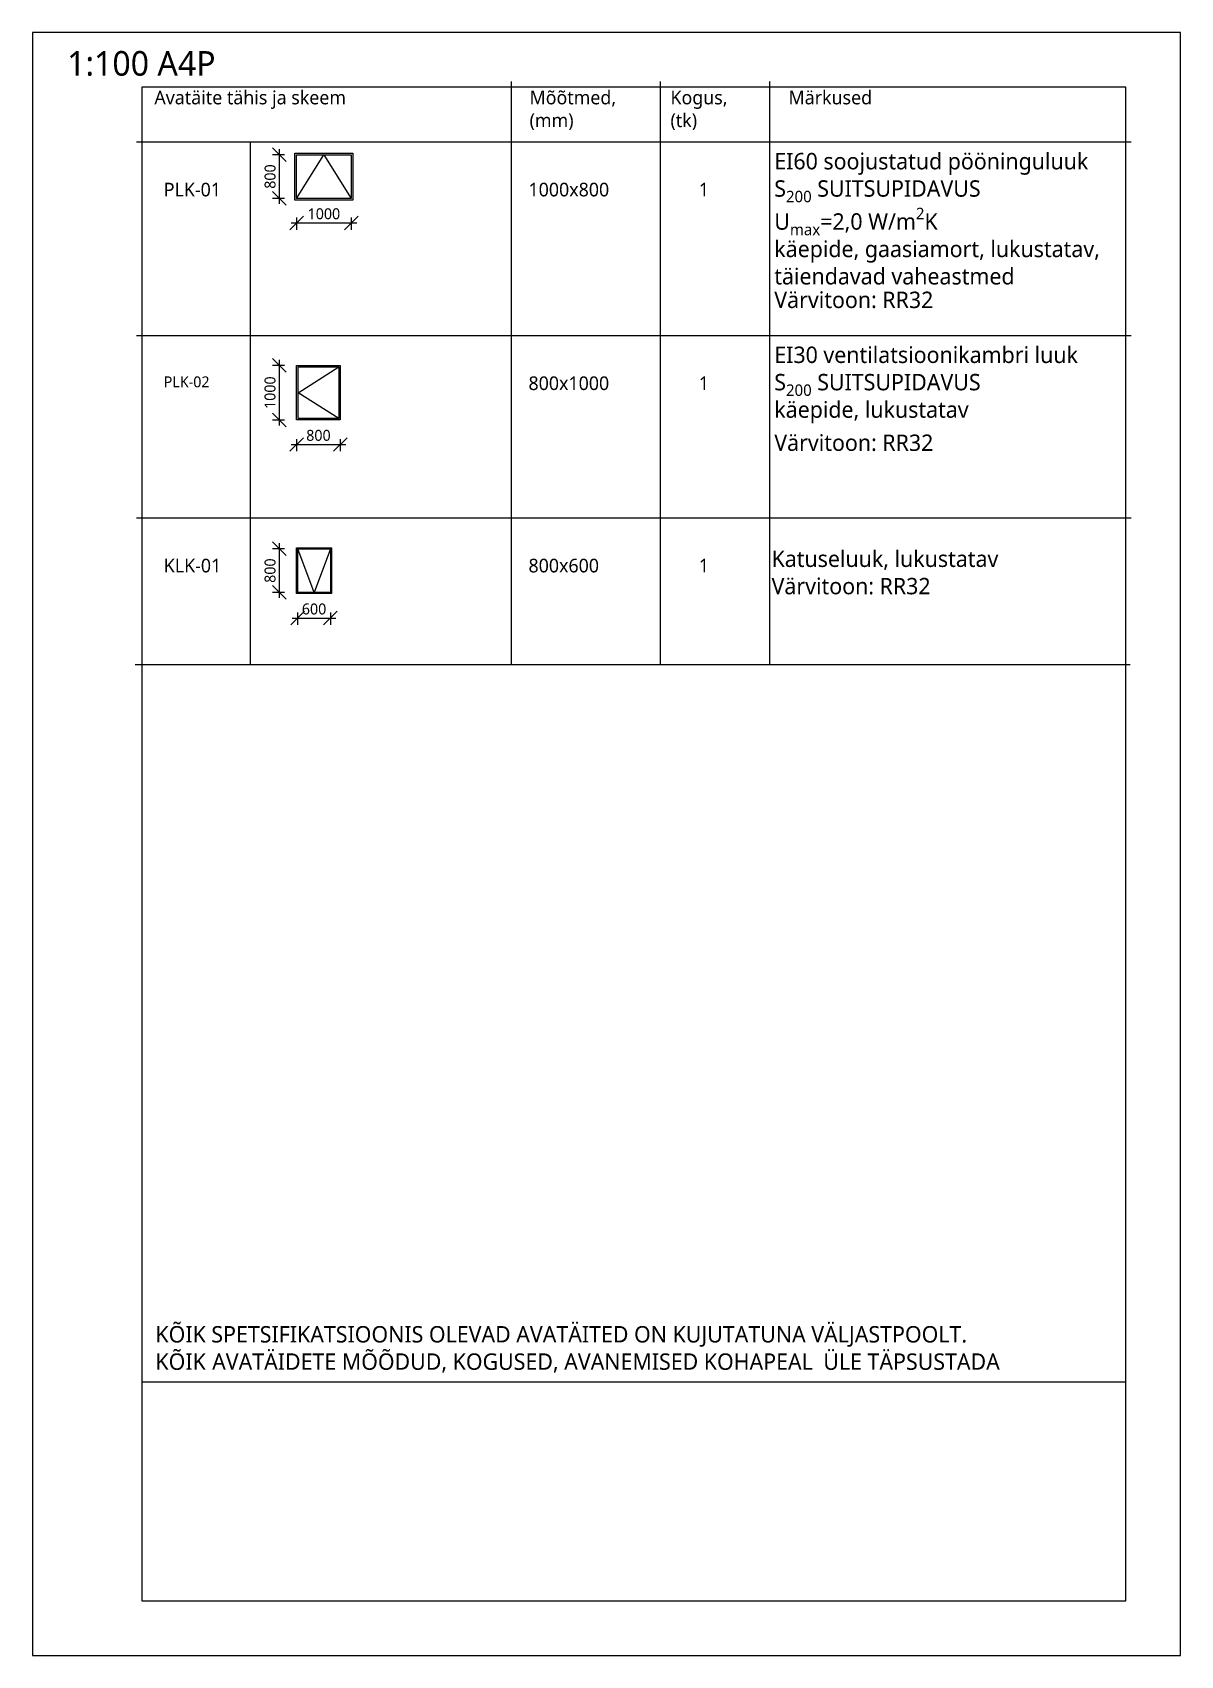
# Model space of a CAD drawing. Header units: millimetres. Extents: x 720925 to 840725318, y 793496 to 1061196.
# Drawn here: x 866587 to 887587, y 814604 to 844304 of the extents above; entities that cross this region are included whole.
import ezdxf

# ---------------------------------------------------------------- set-up
doc = ezdxf.new("R2010")
doc.units = ezdxf.units.MM
doc.header["$PDMODE"] = 2
doc.header["$PDSIZE"] = 5
doc.linetypes.add('DASHED', pattern=[19.05, 12.7, -6.35])
doc.layers.add('!ESP_EI60 tuletõkkesektsioon', color=1, linetype='DASHED', lineweight=30)
doc.layers.add('!ESP_Mõõt', color=252, linetype='Continuous', lineweight=5)
doc.layers.add('!ESP_no_print', color=252, linetype='Continuous', plot=False)
doc.layers.add('!ESP_Tekst', color=7, linetype='Continuous')
doc.layers.add('Sein', color=7, linetype='Continuous')
doc.styles.add('3mm', font='malgunsl.ttf', dxfattribs={"height": 3})
doc.styles.add('Annotative', font='malgunsl.ttf', dxfattribs={"height": 2})
doc.dimstyles.new('Annotative', dxfattribs={"dimtxt": 2, "dimasz": 2.5, "dimexe": 1.25, "dimexo": 0.625, "dimtad": 1, "dimdec": 0, "dimrnd": 5, "dimtxsty": 'Annotative', "dimblk": 'OBLIQUE', "dimcen": 0, "dimdle": 1, "dimadec": 0, "dimazin": 0, "dimtfac": 1, "dimtdec": 0, "dimtmove": 0, "dimatfit": 3, "dimfxl": 1, "dimfxlon": 1, "dimarcsym": 1})

msp = doc.modelspace()

# ---------------------------------------------------------------- texts
at = {"layer": '!ESP_EI60 tuletõkkesektsioon', "width": 677.603, "attachment_point": 1, "style": 'Annotative'}
for s, insert, char_height in [('PLK-01', (868988.8, 841553.8), 250), ('PLK-02', (868988.8, 838010.3), 200)]:
    msp.add_mtext(s, dxfattribs=dict(at, insert=insert, char_height=char_height))
at = {"layer": '!ESP_no_print', "insert": (867221.6, 843962.9), "char_height": 450, "attachment_point": 1, "style": '3mm'}
msp.add_mtext('1:100 A4P', dxfattribs=at)
at = {"layer": '!ESP_Tekst', "attachment_point": 1, "style": 'Annotative'}
for s, insert, char_height, width in [('Avatäite tähis ja skeem', (868817, 843238.2), 250, 7252.457), ('Mõõtmed,\\P(mm)', (875680.5, 843238.2), 250, 7252.457), ('Kogus,\\P(tk)', (878257.6, 843238.2), 250, 7252.457), ('Märkused', (880417.4, 843238.2), 250, 7252.457), ('\\A1;\\pxql;{\\C1;EI60} soojustatud pööninguluuk\\PS{\\H0.7x;\\S^ 200;\\H1.42857x; SUITSUPIDAVUS\\PU\\H0.7x;\\S^ max;\\H1.42857x;=2,0 W/m\\H0.7x;\\S2^ ;\\H1.42857x;K\\Pkäepide, gaasiamort, lukustatav,\\Ptäiendavad vaheastmed}', (880156.4, 842098.7), 300, 6430.773), ('1000x800', (875660.3, 841553.8), 250, 1403.938), ('1', (878776.1, 841553.8), 250, 425.784), ('\\pxql;Värvitoon: RR32', (880156.4, 839561.2), 300, 6430.773), ('\\pxql;{\\C1;EI30} ventilatsioonikambri luuk\\P{\\A1;S\\H0.7x;\\S^ 200;\\H1.42857x; SUITSUPIDAVUS\\A0;\\Pkäepide, lukustatav}', (880156.4, 838555.3), 300, 6430.773), ('800x1000', (875660.3, 838010.3), 250, 1403.938), ('1', (878776.1, 838010.3), 250, 425.784), ('\\pxql;Värvitoon: RR32', (880156.4, 836946.8), 300, 6430.773), ('KLK-01', (868988.8, 834673.4), 250, 677.603), ('800x600', (875660.3, 834673.4), 250, 1403.938), ('1', (878776.1, 834673.4), 250, 425.784), ('\\pxql;Katuseluuk, lukustatav\\P\\pq*;Värvitoon: RR32', (880106.4, 834823), 300, 6430.773), ('\\A1;KÕIK SPETSIFIKATSIOONIS OLEVAD AVATÄITED ON KUJUTATUNA VÄLJASTPOOLT.{\\fArial|b0|i0|c186|p34;\\P}KÕIK{\\fArial|b0|i0|c186|p34; }AVATÄIDETE MÕÕDUD, KOGUSED, AVANEMISED KOHAPEAL{\\fISOCPEUR|b0|i0|c186|p34; }ÜLE TÄPSUSTADA', (868836, 820632.2), 300, 18291.356)]:
    msp.add_mtext(s, dxfattribs=dict(at, insert=insert, char_height=char_height, width=width))

# ---------------------------------------------------------------- blocks, each defined once
blk = doc.blocks.new('_Oblique')
at = {"color": 0, "linetype": 'ByBlock', "lineweight": -2}
blk.add_line((-0.5, -0.5), (0.5, 0.5), dxfattribs=at)
blk = doc.blocks.new('*D680')
at = {"layer": '!ESP_Mõõt', "color": 0, "lineweight": -2, "transparency": 16777216}
for p, q in [((871200, 842067), (870975, 842067)), ((871100, 842167), (871100, 841167)), ((871200, 841267), (870975, 841267))]:
    blk.add_line(p, q, dxfattribs=at)
at = {"layer": 'Defpoints', "color": 0, "lineweight": 0, "transparency": 16777216}
for p in [(871418, 842067), (871100, 841267), (871418, 841267)]:
    blk.add_point(p, dxfattribs=at)
at = {"layer": '!ESP_Mõõt', "color": 0, "lineweight": -2, "transparency": 16777216, "xscale": 250, "yscale": 250, "zscale": 250}
for p, rotation in [((871100, 842067), 90), ((871100, 841267), 270)]:
    blk.add_blockref('_Oblique', p, dxfattribs=dict(at, rotation=rotation))
at = {"layer": '!ESP_Mõõt', "color": 0, "transparency": 16777216, "insert": (870934, 841667), "char_height": 200, "attachment_point": 5, "rotation": 90, "style": 'Annotative'}
blk.add_mtext('800', dxfattribs=at)
blk = doc.blocks.new('*D681')
at = {"layer": '!ESP_Mõõt', "color": 0, "lineweight": -2, "transparency": 16777216}
for p, q in [((871318, 840818), (872518, 840818)), ((871418, 840918), (871418, 840693)), ((872418, 840918), (872418, 840693))]:
    blk.add_line(p, q, dxfattribs=at)
at = {"layer": 'Defpoints', "color": 0, "lineweight": 0, "transparency": 16777216}
for p in [(871418, 841267), (872418, 841267), (872418, 840818)]:
    blk.add_point(p, dxfattribs=at)
at = {"layer": '!ESP_Mõõt', "color": 0, "lineweight": -2, "transparency": 16777216, "xscale": 250, "yscale": 250, "zscale": 250, "rotation": 180}
blk.add_blockref('_Oblique', (871418, 840818), dxfattribs=at)
at = {"layer": '!ESP_Mõõt', "color": 0, "lineweight": -2, "transparency": 16777216, "xscale": 250, "yscale": 250, "zscale": 250}
blk.add_blockref('_Oblique', (872418, 840818), dxfattribs=at)
at = {"layer": '!ESP_Mõõt', "color": 0, "transparency": 16777216, "insert": (871918, 840985), "char_height": 200, "attachment_point": 5, "style": 'Annotative'}
blk.add_mtext('1000', dxfattribs=at)
blk = doc.blocks.new('*D682')
at = {"layer": '!ESP_Mõõt', "color": 0, "lineweight": -2, "transparency": 16777216}
for p, q in [((871200, 838212), (870975, 838212)), ((871100, 838312), (871100, 837112)), ((871200, 837212), (870975, 837212))]:
    blk.add_line(p, q, dxfattribs=at)
at = {"layer": 'Defpoints', "color": 0, "lineweight": 0, "transparency": 16777216}
for p in [(871418, 838212), (871100, 837212), (871418, 837212)]:
    blk.add_point(p, dxfattribs=at)
at = {"layer": '!ESP_Mõõt', "color": 0, "lineweight": -2, "transparency": 16777216, "xscale": 250, "yscale": 250, "zscale": 250}
for p, rotation in [((871100, 838212), 90), ((871100, 837212), 270)]:
    blk.add_blockref('_Oblique', p, dxfattribs=dict(at, rotation=rotation))
at = {"layer": '!ESP_Mõõt', "color": 0, "transparency": 16777216, "insert": (870933, 837712), "char_height": 200, "attachment_point": 5, "rotation": 90, "style": 'Annotative'}
blk.add_mtext('1000', dxfattribs=at)
blk = doc.blocks.new('*D683')
at = {"layer": '!ESP_Mõõt', "color": 0, "lineweight": -2, "transparency": 16777216}
for p, q in [((871318, 836764), (872318, 836764)), ((871418, 836864), (871418, 836639)), ((872218, 836864), (872218, 836639))]:
    blk.add_line(p, q, dxfattribs=at)
at = {"layer": 'Defpoints', "color": 0, "lineweight": 0, "transparency": 16777216}
for p in [(871418, 837212), (872218, 837212), (872218, 836764)]:
    blk.add_point(p, dxfattribs=at)
at = {"layer": '!ESP_Mõõt', "color": 0, "lineweight": -2, "transparency": 16777216, "xscale": 250, "yscale": 250, "zscale": 250, "rotation": 180}
blk.add_blockref('_Oblique', (871418, 836764), dxfattribs=at)
at = {"layer": '!ESP_Mõõt', "color": 0, "lineweight": -2, "transparency": 16777216, "xscale": 250, "yscale": 250, "zscale": 250}
blk.add_blockref('_Oblique', (872218, 836764), dxfattribs=at)
at = {"layer": '!ESP_Mõõt', "color": 0, "transparency": 16777216, "insert": (871818, 836930), "char_height": 200, "attachment_point": 5, "style": 'Annotative'}
blk.add_mtext('800', dxfattribs=at)
blk = doc.blocks.new('*D684')
at = {"layer": '!ESP_Mõõt', "color": 0, "lineweight": -2, "transparency": 16777216}
for p, q in [((871100, 834956), (871100, 833956)), ((871200, 834856), (870975, 834856)), ((871200, 834056), (870975, 834056))]:
    blk.add_line(p, q, dxfattribs=at)
at = {"layer": 'Defpoints', "color": 0, "lineweight": 0, "transparency": 16777216}
for p in [(871438, 834856), (871100, 834056), (871438, 834056)]:
    blk.add_point(p, dxfattribs=at)
at = {"layer": '!ESP_Mõõt', "color": 0, "lineweight": -2, "transparency": 16777216, "xscale": 250, "yscale": 250, "zscale": 250}
for p, rotation in [((871100, 834856), 90), ((871100, 834056), 270)]:
    blk.add_blockref('_Oblique', p, dxfattribs=dict(at, rotation=rotation))
at = {"layer": '!ESP_Mõõt', "color": 0, "transparency": 16777216, "insert": (870934, 834456), "char_height": 200, "attachment_point": 5, "rotation": 90, "style": 'Annotative'}
blk.add_mtext('800', dxfattribs=at)
blk = doc.blocks.new('*D685')
at = {"layer": '!ESP_Mõõt', "color": 0, "lineweight": -2, "transparency": 16777216}
for p, q in [((871438, 833687), (871438, 833462)), ((872038, 833687), (872038, 833462)), ((871338, 833587), (872138, 833587))]:
    blk.add_line(p, q, dxfattribs=at)
at = {"layer": 'Defpoints', "color": 0, "lineweight": 0, "transparency": 16777216}
for p in [(871438, 834056), (872038, 834056), (872038, 833587)]:
    blk.add_point(p, dxfattribs=at)
at = {"layer": '!ESP_Mõõt', "color": 0, "lineweight": -2, "transparency": 16777216, "xscale": 250, "yscale": 250, "zscale": 250, "rotation": 180}
blk.add_blockref('_Oblique', (871438, 833587), dxfattribs=at)
at = {"layer": '!ESP_Mõõt', "color": 0, "lineweight": -2, "transparency": 16777216, "xscale": 250, "yscale": 250, "zscale": 250}
blk.add_blockref('_Oblique', (872038, 833587), dxfattribs=at)
at = {"layer": '!ESP_Mõõt', "color": 0, "transparency": 16777216, "insert": (871738, 833753), "char_height": 200, "attachment_point": 5, "style": 'Annotative'}
blk.add_mtext('600', dxfattribs=at)

# ---------------------------------------------------------------- dimensions: what is measured, and where the dimension line sits
at = {"layer": '!ESP_Mõõt'}
for base, p1, p2, picture, middle in [((871099.9, 841266.8), (871418.4, 842066.8), (871418.4, 841266.8), '*D680', (870934, 841666.8)), ((871099.9, 837212.4), (871418.4, 838212.4), (871418.4, 837212.4), '*D682', (870933.4, 837712.4)), ((871099.9, 834055.5), (871438.4, 834855.5), (871438.4, 834055.5), '*D684', (870934, 834455.5))]:
    dim = msp.add_linear_dim(base=base, p1=p1, p2=p2, angle=90, dimstyle='Annotative', dxfattribs=at)
    dim.commit()
    dim.dimension.update_dxf_attribs({"geometry": picture, "text_midpoint": middle})
for base, p1, p2, picture, middle in [((872418.4, 840818.2), (871418.4, 841266.8), (872418.4, 841266.8), '*D681', (871918.4, 840984.8)), ((872218.4, 836763.9), (871418.4, 837212.4), (872218.4, 837212.4), '*D683', (871818.4, 836929.8)), ((872038.4, 833586.9), (871438.4, 834055.5), (872038.4, 834055.5), '*D685', (871738.4, 833752.9))]:
    dim = msp.add_linear_dim(base=base, p1=p1, p2=p2, dimstyle='Annotative', dxfattribs=at)
    dim.commit()
    dim.dimension.update_dxf_attribs({"geometry": picture, "text_midpoint": middle})

# ---------------------------------------------------------------- linework, layer by layer
at = {"layer": '!ESP_no_print', "flags": 128}
for points in [[(866587.2, 814603.8), (887587.2, 814603.8), (887587.2, 844303.8), (866587.2, 844303.8)], [(866587.2, 814603.8), (887587.2, 814603.8), (887587.2, 844303.8), (866587.2, 844303.8)], [(868587.2, 815603.8), (886587.2, 815603.8), (886587.2, 843303.8), (868587.2, 843303.8)], [(868587.2, 815603.8), (886587.2, 815603.8), (886587.2, 819603.8), (868587.2, 819603.8)]]:
    msp.add_lwpolyline(points, close=True, dxfattribs=at)
at = {"layer": '!ESP_Tekst', "flags": 128}
for points in [[(875344.3, 843403.8), (875344.3, 832741.1)], [(878069.8, 843403.8), (878069.8, 832741.1)], [(880069.8, 843403.8), (880069.8, 832741.1)], [(868487.2, 842303.8), (886687.2, 842303.8)], [(870569.8, 842303.8), (870569.8, 832741.1)], [(868487.2, 838760.3), (886687.2, 838760.3)], [(868487.2, 835423.4), (886687.2, 835423.4)], [(868465.4, 832741.1), (886665.4, 832741.1)]]:
    msp.add_lwpolyline(points, dxfattribs=at)
at = {"layer": 'Sein'}
for points in [[(871388.4, 842096.8), (872448.4, 842096.8), (872448.4, 841236.8), (871388.4, 841236.8)], [(871418.4, 842066.8), (872418.4, 842066.8), (872418.4, 841266.8), (871418.4, 841266.8)], [(871418.4, 838212.4), (872218.4, 838212.4), (872218.4, 837212.4), (871418.4, 837212.4)], [(871448.4, 838182.4), (872188.4, 838182.4), (872188.4, 837242.4), (871448.4, 837242.4)], [(872058.4, 834875.5), (872058.4, 834035.5), (871418.4, 834035.5), (871418.4, 834875.5)], [(872038.4, 834855.5), (872038.4, 834055.5), (871438.4, 834055.5), (871438.4, 834855.5)]]:
    msp.add_lwpolyline(points, close=True, dxfattribs=at)
for points in [[(871418.4, 841266.8), (871918.4, 842066.8), (872418.4, 841266.8)], [(872188.4, 837242.4), (871448.4, 837712.4), (872188.4, 838182.4)], [(872038.4, 834855.5), (871738.4, 834055.5), (871438.4, 834855.5)]]:
    msp.add_lwpolyline(points, dxfattribs=at)

msp.set_redraw_order([(e.dxf.handle, doc.entitydb.next_handle()) for e in msp.query("TEXT MTEXT ATTDEF DIMENSION ARC_DIMENSION")])  # texts and dimensions are drawn at this point

doc.saveas('drawing.dxf')
